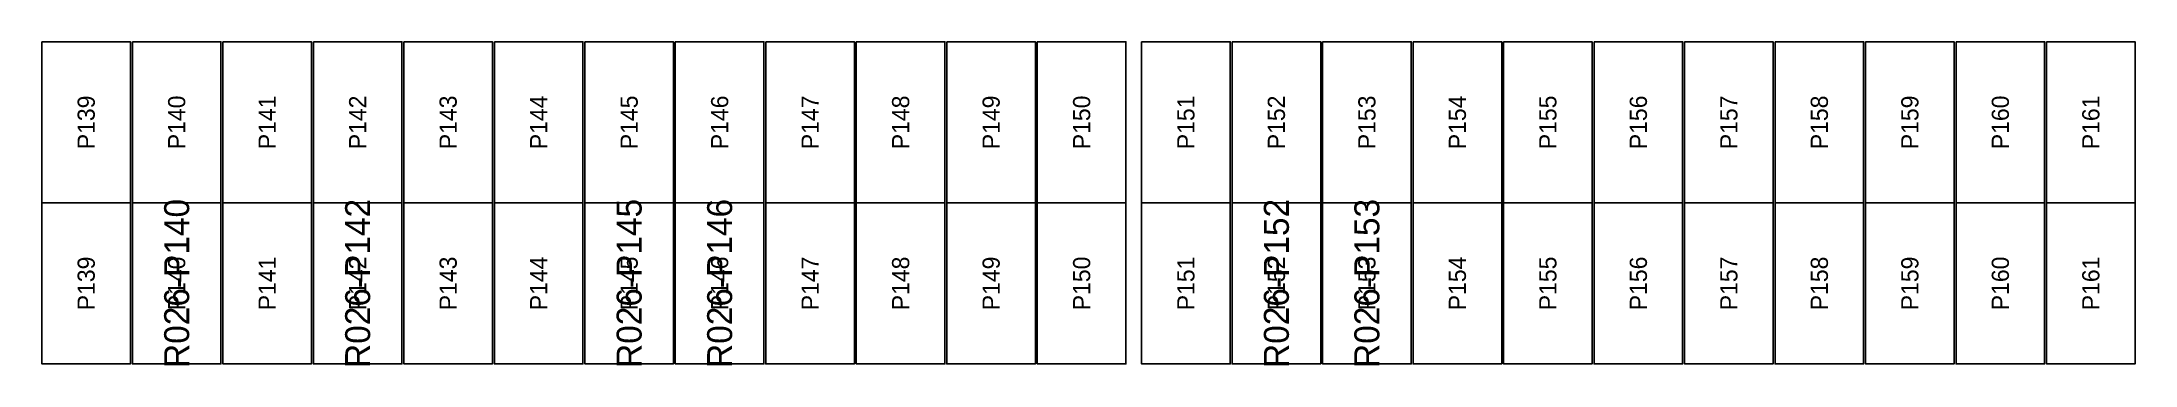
# Model space of a CAD drawing. Extents: x 296295 to 296770, y 651564 to 652121.
# Drawn here: x 296527.49 to 296554.28, y 652019.16 to 652023.3 of the extents above; entities that cross this region are included whole.
import ezdxf
from ezdxf.enums import TextEntityAlignment as Align

# ---------------------------------------------------------------- set-up
doc = ezdxf.new("R2010")
doc.units = 0

msp = doc.modelspace()

# ---------------------------------------------------------------- texts
at = {"layer": 'DEFECT_LABELS'}
for s, p in [('R026-P140', (296529.216, 652020.204)), ('R026-P142', (296531.532, 652020.204)), ('R026-P145', (296535.006, 652020.204)), ('R026-P146', (296536.164, 652020.204)), ('R026-P152', (296543.288, 652020.204)), ('R026-P153', (296544.446, 652020.204))]:
    msp.add_text(s, height=0.32, rotation=90, dxfattribs=at).set_placement(p, align=Align.MIDDLE_CENTER)
at = {"layer": 'PANEL_POSITION'}
for s, p in [('P139', (296528.058, 652022.267)), ('P140', (296529.216, 652022.267)), ('P141', (296530.374, 652022.267)), ('P142', (296531.532, 652022.267)), ('P143', (296532.69, 652022.267)), ('P144', (296533.848, 652022.267)), ('P145', (296535.006, 652022.267)), ('P146', (296536.164, 652022.267)), ('P147', (296537.322, 652022.267)), ('P148', (296538.48, 652022.267)), ('P149', (296539.638, 652022.267)), ('P150', (296540.796, 652022.267)), ('P151', (296542.13, 652022.267)), ('P152', (296543.288, 652022.267)), ('P153', (296544.446, 652022.267)), ('P154', (296545.604, 652022.267)), ('P155', (296546.762, 652022.267)), ('P156', (296547.92, 652022.267)), ('P157', (296549.078, 652022.267)), ('P158', (296550.236, 652022.267)), ('P159', (296551.394, 652022.267)), ('P160', (296552.552, 652022.267)), ('P161', (296553.71, 652022.267)), ('P139', (296528.058, 652020.204)), ('P140', (296529.216, 652020.204)), ('P141', (296530.374, 652020.204)), ('P142', (296531.532, 652020.204)), ('P143', (296532.69, 652020.204)), ('P144', (296533.848, 652020.204)), ('P145', (296535.006, 652020.204)), ('P146', (296536.164, 652020.204)), ('P147', (296537.322, 652020.204)), ('P148', (296538.48, 652020.204)), ('P149', (296539.638, 652020.204)), ('P150', (296540.796, 652020.204)), ('P151', (296542.13, 652020.204)), ('P152', (296543.288, 652020.204)), ('P153', (296544.446, 652020.204)), ('P154', (296545.604, 652020.204)), ('P155', (296546.762, 652020.204)), ('P156', (296547.92, 652020.204)), ('P157', (296549.078, 652020.204)), ('P158', (296550.236, 652020.204)), ('P159', (296551.394, 652020.204)), ('P160', (296552.552, 652020.204)), ('P161', (296553.71, 652020.204))]:
    msp.add_text(s, height=0.22, rotation=90, dxfattribs=at).set_placement(p, align=Align.MIDDLE_CENTER)

# ---------------------------------------------------------------- linework, layer by layer
at = {"layer": 'DEFECTIVE_PANELS'}
for points in [[(296528.649, 652021.236), (296529.783, 652021.236), (296529.783, 652019.173), (296528.649, 652019.173)], [(296530.965, 652021.236), (296532.099, 652021.236), (296532.099, 652019.173), (296530.965, 652019.173)], [(296534.439, 652021.236), (296535.573, 652021.236), (296535.573, 652019.173), (296534.439, 652019.173)], [(296535.597, 652021.236), (296536.731, 652021.236), (296536.731, 652019.173), (296535.597, 652019.173)], [(296542.721, 652021.236), (296543.855, 652021.236), (296543.855, 652019.173), (296542.721, 652019.173)], [(296543.879, 652021.236), (296545.013, 652021.236), (296545.013, 652019.173), (296543.879, 652019.173)]]:
    msp.add_lwpolyline(points, close=True, dxfattribs=at)
at = {"layer": 'PANELS_MASTER'}
for points in [[(296527.491, 652023.299), (296528.625, 652023.299), (296528.625, 652021.236), (296527.491, 652021.236)], [(296528.649, 652023.299), (296529.783, 652023.299), (296529.783, 652021.236), (296528.649, 652021.236)], [(296529.807, 652023.299), (296530.941, 652023.299), (296530.941, 652021.236), (296529.807, 652021.236)], [(296530.965, 652023.299), (296532.099, 652023.299), (296532.099, 652021.236), (296530.965, 652021.236)], [(296532.123, 652023.299), (296533.257, 652023.299), (296533.257, 652021.236), (296532.123, 652021.236)], [(296533.281, 652023.299), (296534.415, 652023.299), (296534.415, 652021.236), (296533.281, 652021.236)], [(296534.439, 652023.299), (296535.573, 652023.299), (296535.573, 652021.236), (296534.439, 652021.236)], [(296535.597, 652023.299), (296536.731, 652023.299), (296536.731, 652021.236), (296535.597, 652021.236)], [(296536.755, 652023.299), (296537.889, 652023.299), (296537.889, 652021.236), (296536.755, 652021.236)], [(296537.913, 652023.299), (296539.047, 652023.299), (296539.047, 652021.236), (296537.913, 652021.236)], [(296539.071, 652023.299), (296540.205, 652023.299), (296540.205, 652021.236), (296539.071, 652021.236)], [(296540.229, 652023.299), (296541.363, 652023.299), (296541.363, 652021.236), (296540.229, 652021.236)], [(296541.563, 652023.299), (296542.697, 652023.299), (296542.697, 652021.236), (296541.563, 652021.236)], [(296542.721, 652023.299), (296543.855, 652023.299), (296543.855, 652021.236), (296542.721, 652021.236)], [(296543.879, 652023.299), (296545.013, 652023.299), (296545.013, 652021.236), (296543.879, 652021.236)], [(296545.037, 652023.299), (296546.171, 652023.299), (296546.171, 652021.236), (296545.037, 652021.236)], [(296546.195, 652023.299), (296547.329, 652023.299), (296547.329, 652021.236), (296546.195, 652021.236)], [(296547.353, 652023.299), (296548.487, 652023.299), (296548.487, 652021.236), (296547.353, 652021.236)], [(296548.511, 652023.299), (296549.645, 652023.299), (296549.645, 652021.236), (296548.511, 652021.236)], [(296549.669, 652023.299), (296550.803, 652023.299), (296550.803, 652021.236), (296549.669, 652021.236)], [(296550.827, 652023.299), (296551.961, 652023.299), (296551.961, 652021.236), (296550.827, 652021.236)], [(296551.985, 652023.299), (296553.119, 652023.299), (296553.119, 652021.236), (296551.985, 652021.236)], [(296553.143, 652023.299), (296554.277, 652023.299), (296554.277, 652021.236), (296553.143, 652021.236)], [(296527.491, 652021.236), (296528.625, 652021.236), (296528.625, 652019.173), (296527.491, 652019.173)], [(296529.807, 652021.236), (296530.941, 652021.236), (296530.941, 652019.173), (296529.807, 652019.173)], [(296532.123, 652021.236), (296533.257, 652021.236), (296533.257, 652019.173), (296532.123, 652019.173)], [(296533.281, 652021.236), (296534.415, 652021.236), (296534.415, 652019.173), (296533.281, 652019.173)], [(296536.755, 652021.236), (296537.889, 652021.236), (296537.889, 652019.173), (296536.755, 652019.173)], [(296537.913, 652021.236), (296539.047, 652021.236), (296539.047, 652019.173), (296537.913, 652019.173)], [(296539.071, 652021.236), (296540.205, 652021.236), (296540.205, 652019.173), (296539.071, 652019.173)], [(296540.229, 652021.236), (296541.363, 652021.236), (296541.363, 652019.173), (296540.229, 652019.173)], [(296541.563, 652021.236), (296542.697, 652021.236), (296542.697, 652019.173), (296541.563, 652019.173)], [(296545.037, 652021.236), (296546.171, 652021.236), (296546.171, 652019.173), (296545.037, 652019.173)], [(296546.195, 652021.236), (296547.329, 652021.236), (296547.329, 652019.173), (296546.195, 652019.173)], [(296547.353, 652021.236), (296548.487, 652021.236), (296548.487, 652019.173), (296547.353, 652019.173)], [(296548.511, 652021.236), (296549.645, 652021.236), (296549.645, 652019.173), (296548.511, 652019.173)], [(296549.669, 652021.236), (296550.803, 652021.236), (296550.803, 652019.173), (296549.669, 652019.173)], [(296550.827, 652021.236), (296551.961, 652021.236), (296551.961, 652019.173), (296550.827, 652019.173)], [(296551.985, 652021.236), (296553.119, 652021.236), (296553.119, 652019.173), (296551.985, 652019.173)], [(296553.143, 652021.236), (296554.277, 652021.236), (296554.277, 652019.173), (296553.143, 652019.173)]]:
    msp.add_lwpolyline(points, close=True, dxfattribs=at)

msp.set_redraw_order([(e.dxf.handle, doc.entitydb.next_handle()) for e in msp.query("TEXT MTEXT ATTDEF DIMENSION ARC_DIMENSION")])  # texts and dimensions are drawn at this point

doc.saveas('drawing.dxf')
